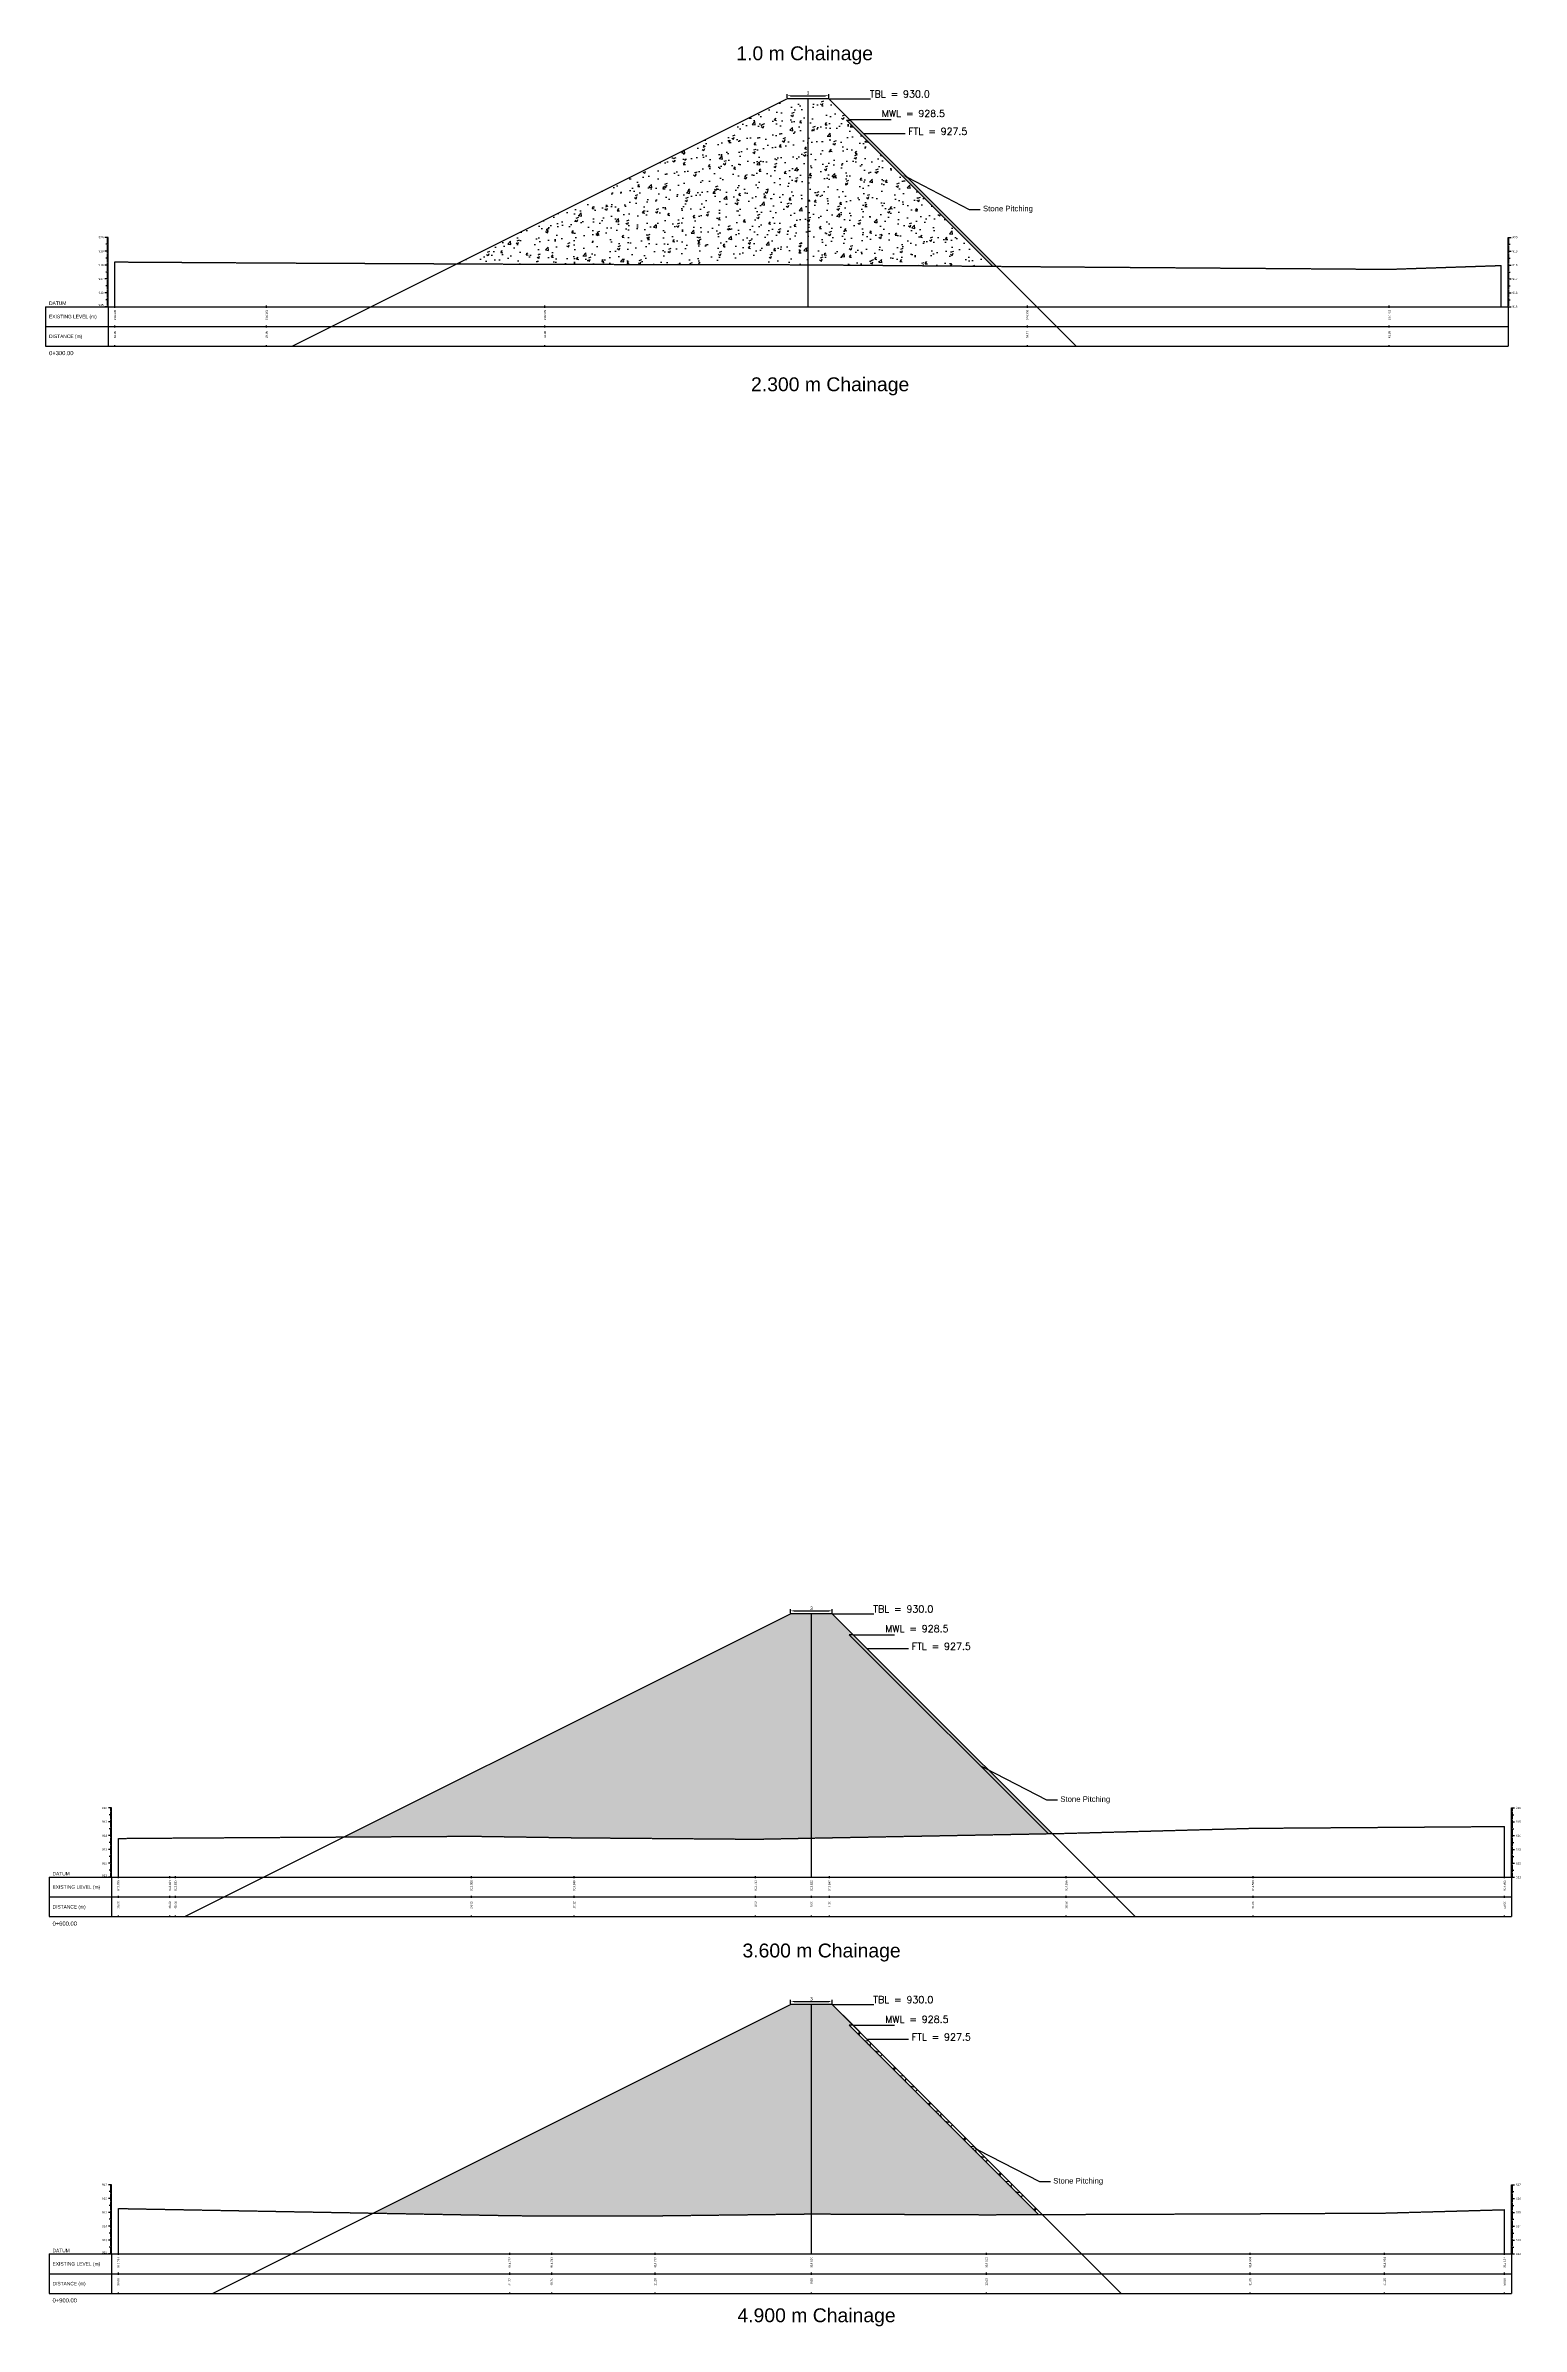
# Model space of a CAD drawing. Header units: millimetres. Extents: x 824502 to 1498685, y 1474633 to 1481826.
# Drawn here: x 1494718 to 1495783, y 1474633 to 1476279 of the extents above; entities that cross this region are included whole.
import ezdxf
from ezdxf import colors
from ezdxf.entities.mleader import LeaderData, LeaderLine
from ezdxf.enums import TextEntityAlignment as Align
from ezdxf.math import Vec2, Vec3

# ---------------------------------------------------------------- set-up
doc = ezdxf.new("R2010")
doc.units = ezdxf.units.MM
doc.linetypes.add('HIDDEN', pattern=[0.375, 0.25, -0.125])
doc.layers.add('CS_Drawing', color=7, linetype='Continuous')
doc.layers.add('GL', color=3, linetype='HIDDEN')
doc.styles.add('ROMANS', font='romans.shx')
doc.styles.get("Standard").update_dxf_attribs({"font": 'arial.ttf'})
doc.dimstyles.new('ISO-25', dxfattribs={"dimtxt": 2.5, "dimasz": 2.5, "dimexe": 1.25, "dimexo": 0.625, "dimtad": 1, "dimtxsty": 'Standard', "dimcen": 2.5, "dimadec": 0, "dimazin": 0, "dimtfac": 1, "dimtmove": 0, "dimatfit": 3, "dimfxl": 1, "dimarcsym": 0})

# ---------------------------------------------------------------- blocks, each defined once
blk = doc.blocks.new('*D5')
at = {"color": 0, "lineweight": -2, "transparency": 16777216}
for p, q in [((1495253, 1476241), (1495253, 1476243.8)), ((1495255.5, 1476242.6), (1495280.5, 1476242.6)), ((1495283, 1476241), (1495283, 1476243.8))]:
    blk.add_line(p, q, dxfattribs=at)
at = {"color": 0, "transparency": 16777216}
for points in [[(1495255.5, 1476243), (1495255.5, 1476242.2), (1495253, 1476242.6)], [(1495280.5, 1476243), (1495280.5, 1476242.2), (1495283, 1476242.6)]]:
    blk.add_solid(points, dxfattribs=at)
at = {"layer": 'Defpoints', "color": 0, "transparency": 16777216}
for p in [(1495253, 1476240.3), (1495283, 1476242.6), (1495283, 1476240.3)]:
    blk.add_point(p, dxfattribs=at)
at = {"color": 0, "transparency": 16777216, "insert": (1495268, 1476244.5), "char_height": 2.5, "attachment_point": 5}
blk.add_mtext('3', dxfattribs=at)
blk = doc.blocks.new('*D6')
at = {"color": 0, "lineweight": -2, "transparency": 16777216}
for p, q in [((1495255.5, 1475147.5), (1495255.5, 1475150.4)), ((1495258, 1475149.1), (1495283, 1475149.1)), ((1495285.5, 1475147.5), (1495285.5, 1475150.4))]:
    blk.add_line(p, q, dxfattribs=at)
at = {"color": 0, "transparency": 16777216}
for points in [[(1495258, 1475149.6), (1495258, 1475148.7), (1495255.5, 1475149.1)], [(1495283, 1475149.6), (1495283, 1475148.7), (1495285.5, 1475149.1)]]:
    blk.add_solid(points, dxfattribs=at)
at = {"layer": 'Defpoints', "color": 0, "transparency": 16777216}
for p in [(1495285.5, 1475149.1), (1495255.5, 1475146.9), (1495285.5, 1475146.9)]:
    blk.add_point(p, dxfattribs=at)
at = {"color": 0, "transparency": 16777216, "insert": (1495270.5, 1475151), "char_height": 2.5, "attachment_point": 5}
blk.add_mtext('3', dxfattribs=at)
blk = doc.blocks.new('*D7')
at = {"color": 0, "lineweight": -2, "transparency": 16777216}
for p, q in [((1495255.5, 1474865.6), (1495255.5, 1474868.5)), ((1495285.5, 1474865.6), (1495285.5, 1474868.5)), ((1495258, 1474867.2), (1495283, 1474867.2))]:
    blk.add_line(p, q, dxfattribs=at)
at = {"color": 0, "transparency": 16777216}
for points in [[(1495258, 1474867.6), (1495258, 1474866.8), (1495255.5, 1474867.2)], [(1495283, 1474867.6), (1495283, 1474866.8), (1495285.5, 1474867.2)]]:
    blk.add_solid(points, dxfattribs=at)
at = {"layer": 'Defpoints', "color": 0, "transparency": 16777216}
for p in [(1495255.5, 1474865), (1495285.5, 1474867.2), (1495285.5, 1474865)]:
    blk.add_point(p, dxfattribs=at)
at = {"color": 0, "transparency": 16777216, "insert": (1495270.5, 1474869.1), "char_height": 2.5, "attachment_point": 5}
blk.add_mtext('3', dxfattribs=at)

msp = doc.modelspace()

# ---------------------------------------------------------------- hatches: boundary and pattern name
at = {"transparency": 33554687}
h = msp.add_hatch(dxfattribs=at)
h.set_pattern_fill('AR-CONC', color=0, scale=0.1)
h.set_pattern_definition([(50, (-14.843, 227.217), (18.2184669, -1.59390855), [1.905, -20.955]), (355, (-14.843, 227.217), (-3.52434214, 19.10568452), [1.524, -16.76405842]), (100.4514447, (-13.325, 227.084), (14.69412471, 17.51177519), [1.61900088, -17.80902446]), (46.1842, (-14.843, 232.297), (27.1079041, -4.2042328), [2.8575, -31.4325]), (96.6355576, (-12.584, 231.946), (23.7404134, 24.74261246), [2.4285023, -26.7135608]), (351.1841512, (-14.843, 232.297), (23.7404134, 24.74261246), [2.2859967, -25.1459732]), (21, (-12.303, 231.027), (15.16143913, -10.22651982), [1.905, -20.955]), (326, (-12.303, 231.027), (6.18020283, 18.41879661), [1.524, -16.764]), (71.451445, (-11.04, 230.174), (21.34164193, 8.19227689), [1.61900088, -17.80899376]), (37.5, (-14.843, 227.217), (0.308860325, 8.455503887), [0, -16.5608, 0, -17.018, 0, -16.8275]), (7.5, (-14.843, 227.217), (6.68196625, 10.01805748), [0, -9.7028, 0, -16.1798, 0, -6.4135]), (327.5, (-20.507, 227.217), (13.559059517, -0.5728744), [0, -6.35, 0, -19.812, 0, -26.289]), (317.5, (-23.047, 227.217), (14.81291814, 2.5426491), [0, -8.255, 0, -13.1572, 0, -18.669])])
h.paths.add_polyline_path([(1495268.03, 1476120.637), (1495268.03, 1476240.347), (1495253.03, 1476240.347), (1495014.992, 1476121.302), (1495078.228, 1476120.997)])
h.paths.add_polyline_path([(1495295.684, 1476224.865), (1495298.512, 1476224.865), (1495283.03, 1476240.347), (1495268.03, 1476240.347), (1495268.03, 1476120.637), (1495401.036, 1476119.513)])
h = msp.add_hatch(dxfattribs=at)
h.set_pattern_fill('GRAVEL', color=0)
h.paths.add_polyline_path([(1495401.036, 1476119.513), (1495403.888, 1476119.489), (1495298.512, 1476224.865), (1495295.684, 1476224.865)])
h.paths.add_polyline_path([(1495441.285, 1474988.34), (1495444.062, 1474988.392), (1495300.602, 1475131.852), (1495297.774, 1475131.851)])
h.paths.add_polyline_path([(1494722.264, 1474649.183), (1494741.393, 1474649.183), (1494741.393, 1474653.778), (1494722.264, 1474653.778)], flags=9)
h.paths.add_polyline_path([(1494722.394, 1474685.572), (1494736.082, 1474685.572), (1494736.082, 1474689.386), (1494722.394, 1474689.386)], flags=9)
h.paths.add_polyline_path([(1494722.211, 1474660.821), (1494747.714, 1474660.821), (1494747.714, 1474665.737), (1494722.211, 1474665.737)], flags=9)
h.paths.add_polyline_path([(1494722.211, 1474675.071), (1494758.2, 1474675.071), (1494758.2, 1474679.987), (1494722.211, 1474679.987)], flags=9)
h.paths.add_polyline_path([(1495778.397, 1474683.842), (1495782.659, 1474683.842), (1495782.659, 1474686.139), (1495778.397, 1474686.139)], flags=9)
h.paths.add_polyline_path([(1495778.397, 1474733.842), (1495782.659, 1474733.842), (1495782.659, 1474736.139), (1495778.397, 1474736.139)], flags=9)
h.paths.add_polyline_path([(1495778.397, 1474723.842), (1495782.659, 1474723.842), (1495782.659, 1474726.139), (1495778.397, 1474726.139)], flags=9)
h.paths.add_polyline_path([(1495778.397, 1474713.842), (1495782.659, 1474713.842), (1495782.659, 1474716.139), (1495778.397, 1474716.139)], flags=9)
h.paths.add_polyline_path([(1495778.397, 1474703.842), (1495782.659, 1474703.842), (1495782.659, 1474706.139), (1495778.397, 1474706.139)], flags=9)
h.paths.add_polyline_path([(1495778.397, 1474693.84), (1495782.659, 1474693.84), (1495782.659, 1474696.139), (1495778.397, 1474696.139)], flags=9)
h.paths.add_polyline_path([(1494758.401, 1474685.042), (1494762.663, 1474685.042), (1494762.663, 1474687.339), (1494758.401, 1474687.339)], flags=9)
h.paths.add_polyline_path([(1494758.401, 1474733.842), (1494762.663, 1474733.842), (1494762.663, 1474736.139), (1494758.401, 1474736.139)], flags=9)
h.paths.add_polyline_path([(1494758.401, 1474723.842), (1494762.663, 1474723.842), (1494762.663, 1474726.139), (1494758.401, 1474726.139)], flags=9)
h.paths.add_polyline_path([(1494758.401, 1474713.842), (1494762.663, 1474713.842), (1494762.663, 1474716.139), (1494758.401, 1474716.139)], flags=9)
h.paths.add_polyline_path([(1494758.401, 1474703.842), (1494762.663, 1474703.842), (1494762.663, 1474706.139), (1494758.401, 1474706.139)], flags=9)
h.paths.add_polyline_path([(1494758.401, 1474693.84), (1494762.663, 1474693.84), (1494762.663, 1474696.139), (1494758.401, 1474696.139)], flags=9)
h.paths.add_polyline_path([(1495771.689, 1474661.873), (1495771.689, 1474667.883), (1495769.391, 1474667.883), (1495769.391, 1474661.873)], flags=9)
h.paths.add_polyline_path([(1495685.188, 1474661.873), (1495685.188, 1474667.883), (1495682.889, 1474667.883), (1495682.889, 1474661.873)], flags=9)
h.paths.add_polyline_path([(1495588.147, 1474661.873), (1495588.147, 1474667.883), (1495585.848, 1474667.883), (1495585.848, 1474661.873)], flags=9)
h.paths.add_polyline_path([(1495397.962, 1474661.873), (1495397.962, 1474667.883), (1495395.662, 1474667.883), (1495395.662, 1474661.873)], flags=9)
h.paths.add_polyline_path([(1495271.687, 1474663.039), (1495271.687, 1474667.883), (1495269.389, 1474667.883), (1495269.389, 1474663.039)], flags=9)
h.paths.add_polyline_path([(1495158.912, 1474661.873), (1495158.912, 1474667.883), (1495156.614, 1474667.883), (1495156.614, 1474661.873)], flags=9)
h.paths.add_polyline_path([(1495084.275, 1474661.873), (1495084.275, 1474667.883), (1495081.977, 1474667.883), (1495081.977, 1474661.873)], flags=9)
h.paths.add_polyline_path([(1495053.988, 1474661.88), (1495053.988, 1474667.877), (1495051.729, 1474667.877), (1495051.729, 1474661.88)], flags=9)
h.paths.add_polyline_path([(1494771.689, 1474661.873), (1494771.689, 1474667.883), (1494769.391, 1474667.883), (1494769.391, 1474661.873)], flags=9)
h.paths.add_polyline_path([(1495771.689, 1474674.792), (1495771.689, 1474683.133), (1495769.391, 1474683.133), (1495769.391, 1474674.792)], flags=9)
h.paths.add_polyline_path([(1495685.186, 1474674.792), (1495685.186, 1474683.133), (1495682.889, 1474683.133), (1495682.889, 1474674.792)], flags=9)
h.paths.add_polyline_path([(1495588.145, 1474674.792), (1495588.145, 1474683.133), (1495585.848, 1474683.133), (1495585.848, 1474674.792)], flags=9)
h.paths.add_polyline_path([(1495397.962, 1474674.792), (1495397.962, 1474683.133), (1495395.662, 1474683.133), (1495395.662, 1474674.792)], flags=9)
h.paths.add_polyline_path([(1495271.687, 1474674.792), (1495271.687, 1474683.133), (1495269.389, 1474683.133), (1495269.389, 1474674.792)], flags=9)
h.paths.add_polyline_path([(1495158.912, 1474674.792), (1495158.912, 1474683.133), (1495156.614, 1474683.133), (1495156.614, 1474674.792)], flags=9)
h.paths.add_polyline_path([(1495084.275, 1474674.792), (1495084.275, 1474683.133), (1495081.977, 1474683.133), (1495081.977, 1474674.792)], flags=9)
h.paths.add_polyline_path([(1495054.02, 1474674.792), (1495054.02, 1474683.133), (1495051.723, 1474683.133), (1495051.723, 1474674.792)], flags=9)
h.paths.add_polyline_path([(1494771.689, 1474674.792), (1494771.689, 1474683.133), (1494769.391, 1474683.133), (1494769.391, 1474674.792)], flags=9)
h = msp.add_hatch(dxfattribs=at)
h.set_pattern_fill('AR-CONC', color=0, scale=0.1)
h.paths.add_polyline_path([(1495270.53, 1475146.924), (1495255.53, 1475146.924), (1494933.661, 1474985.955), (1495025.241, 1474986.504), (1495099.3, 1474985.404), (1495230.246, 1474984.354), (1495270.53, 1474985.144)])
h.paths.add_polyline_path([(1495297.774, 1475131.851), (1495300.602, 1475131.852), (1495285.53, 1475146.924), (1495270.53, 1475146.924), (1495270.53, 1474985.144), (1495283.501, 1474985.394), (1495441.285, 1474988.34)])
h = msp.add_hatch(dxfattribs=at)
h.set_pattern_fill('AR-CONC', color=0, scale=0.1)
h.set_pattern_definition([(50, (-30.471, 162.445), (18.2184669, -1.59390855), [1.905, -20.955]), (355, (-30.471, 162.445), (-3.52434214, 19.10568452), [1.524, -16.76405842]), (100.4514447, (-28.953, 162.312), (14.69412471, 17.51177519), [1.61900088, -17.80902446]), (46.1842, (-30.471, 167.525), (27.1079041, -4.2042328), [2.8575, -31.4325]), (96.6355576, (-28.212, 167.175), (23.7404134, 24.74261246), [2.4285023, -26.7135608]), (351.1841512, (-30.47, 167.525), (23.7404134, 24.74261246), [2.2859967, -25.1459732]), (21, (-27.931, 166.255), (15.16143913, -10.22651982), [1.905, -20.955]), (326, (-27.931, 166.255), (6.18020283, 18.41879661), [1.524, -16.764]), (71.451445, (-26.668, 165.403), (21.34164193, 8.19227689), [1.61900088, -17.80899376]), (37.5, (-30.471, 162.445), (0.308860325, 8.455503887), [0, -16.5608, 0, -17.018, 0, -16.8275]), (7.5, (-30.471, 162.445), (6.68196625, 10.01805748), [0, -9.7028, 0, -16.1798, 0, -6.4135]), (327.5, (-36.1355, 162.445), (13.559059517, -0.5728744), [0, -6.35, 0, -19.812, 0, -26.289]), (317.5, (-38.675, 162.445), (14.81291814, 2.5426491), [0, -8.255, 0, -13.1572, 0, -18.669])])
h.paths.add_polyline_path([(1495270.53, 1474713.9), (1495270.53, 1474865), (1495255.53, 1474865), (1494954.579, 1474714.492), (1495052.862, 1474712.72), (1495083.116, 1474712.41), (1495157.753, 1474712.57)])
h.paths.add_polyline_path([(1495297.692, 1474850.009), (1495300.521, 1474850.009), (1495285.53, 1474865), (1495270.53, 1474865), (1495270.53, 1474713.9), (1495396.802, 1474713.33), (1495434.232, 1474713.47)])
h = msp.add_hatch(dxfattribs=at)
h.set_pattern_fill('GRAVEL', color=0)
h.set_pattern_definition([(228.0127875, (-12.1833, 187.8452), (-203.200000016, -228.5999999858), [3.4172144, -338.3048364]), (184.969741, (-14.4693, 185.3052), (304.7999998794, 25.400001447), [5.8640472, -580.54048894]), (132.5104471, (-20.3113, 184.7972), (254.0000001073, -279.3999999025), [4.1348152, -409.34722794]), (267.273689, (-30.2173, 178.4472), (25.4000000532, 507.9999999973), [5.3400452, -528.66437426]), (292.83365418, (-30.4713, 173.1132), (-127.0000000106, 304.79999999555), [5.236337, -518.39807745]), (357.273689, (-28.4393, 168.2872), (-507.9999999973, 25.4000000532), [5.3400452, -528.66437426]), (37.69424047, (-23.1053, 168.0332), (-330.19999998536, -254.000000019), [7.0619366, -699.13115314]), (72.25532837, (-17.5173, 172.3512), (177.8000000478, 558.7999999848), [6.6671952, -660.05256602]), (121.42956562, (-15.4853, 178.7012), (-203.2000000288, 330.19999998226), [5.35813, -530.455457]), (175.2363583, (-18.2793, 183.2732), (279.399999996, -25.4000000439), [6.1171328, -299.7393695]), (222.3974378, (-24.37526, 183.7812), (-304.79999999025, -279.40000001064), [7.9107792, -783.16772512]), (138.81407483, (-5.0713, 178.1932), (-177.7999999893, 152.4000000124), [2.7000454, -267.30565824]), (171.4692344, (-7.1033, 179.9712), (330.2000000089, -50.7999999424), [5.1368198, -508.54638997]), (225, (-12.183, 180.733), (-4e-15, -25.4), [3.5920934, -32.32893108]), (203.19859051, (-13.9613, 183.7812), (127.0000000035, 50.799999991), [1.9344132, -191.5062237]), (291.8014095, (-15.7393, 183.019), (-25.400000005, 76.199999998), [2.7356562, -134.0475299]), (30.96375653, (-14.7233, 180.479), (76.200000002, 50.799999997), [4.4431966, -143.66298153]), (161.5650512, (-10.913, 182.765), (50.8, -25.399999997), [3.2128714, -77.10898117]), (16.389540334, (-30.4713, 183.0192), (254, 76.2), [4.50088, -445.58826673]), (70.34617594, (-26.1533, 184.2892), (-101.6000000093, -279.3999999967), [3.7759894, -373.82215678]), (293.19859051, (-10.9133, 187.8452), (-50.799999991, 127.0000000036), [3.868801, -189.5718359]), (343.61045967, (-9.3893, 184.2892), (-254.0000000053, 76.1999999822), [4.50088, -445.58826673]), (339.44395478, (-30.4713, 167.2712), (-127, 50.8), [4.340352, -212.67734313]), (294.7751406, (-26.4073, 165.7472), (-127.0000001512, 279.3999999313), [3.6367212, -360.0359338]), (66.80140949, (-10.6593, 162.4452), (50.799999992, 127.000000003), [3.868801, -189.5718359]), (17.35402464, (-9.1353, 166.0012), (-330.1999999934, -101.6000000213), [4.2578274, -421.5237598]), (69.44395478, (-23.1053, 162.4452), (-50.800000001, -126.9999999996), [2.170176, -214.84751913]), (101.30993247, (-12.1833, 162.445), (-25.4, 101.6), [1.295146, -128.21994965]), (165.96375653, (-12.437, 163.715), (76.2, -25.4), [5.236337, -99.4905459]), (186.00900596, (-17.5173, 164.9852), (253.99999999865, 25.4000000133), [4.85267, -480.41364863]), (303.69006753, (-14.723, 178.193), (-25.400000004, 50.799999998), [3.6632388, -87.9177636]), (353.15722659, (-12.6913, 175.1452), (431.80000000266, -50.7999999774), [6.3955676, -633.16009065]), (60.9453959, (-6.3413, 174.3832), (-101.6000000028, -177.7999999984), [2.6150824, -258.89392318]), (90, (-5.07, 176.67), (-25.4, 25.4), [1.524, -23.876]), (120.25643716, (-18.0253, 165.7472), (101.5999999876, -177.8000000071), [3.5286696, -349.33940773]), (48.0127875, (-19.8033, 168.7952), (203.2000000168, 228.5999999851), [6.8344288, -334.887622]), (0, (-15.23, 173.875), (25.4, 25.4), [6.604, -18.796]), (325.3048465, (-8.6273, 173.8752), (254.0000000962, -177.7999998625), [4.0160956, -397.59316724]), (254.0546041, (-5.3253, 171.5892), (-25.399999998, -101.6000000004), [3.6982908, -181.2165004]), (207.64597536, (-6.3413, 168.0332), (-482.60000001773, -253.9999999663), [6.021451, -596.12464423]), (175.42607874, (-11.6753, 165.2392), (-330.2, 25.4), [6.3702946, -630.65846456])])
h.paths.add_polyline_path([(1495434.232, 1474713.47), (1495437.05, 1474713.48), (1495300.521, 1474850.009), (1495297.692, 1474850.009)])

# ---------------------------------------------------------------- linework, layer by layer
at = {"color": 0}
for p, q in [((1495253.03, 1476240.347), (1494896.107, 1476061.847)), ((1495283.03, 1476240.347), (1495253.03, 1476240.347)), ((1495268.03, 1476090.347), (1495268.03, 1476240.347)), ((1495268.03, 1476120.637), (1495268.03, 1476240.347)), ((1495283.03, 1476240.347), (1495461.53, 1476061.847)), ((1495283.042, 1476240.347), (1495313.042, 1476240.347)), ((1495283.042, 1476240.347), (1495298.033, 1476225.356)), ((1495295.684, 1476224.865), (1495401.036, 1476119.513)), ((1495295.684, 1476224.865), (1495298.512, 1476224.865)), ((1495298.033, 1476225.356), (1495328.033, 1476225.356)), ((1495298.033, 1476225.356), (1495308.042, 1476215.347)), ((1495308.042, 1476215.347), (1495338.042, 1476215.347)), ((1495255.53, 1475146.924), (1494818.624, 1474928.424)), ((1495285.53, 1475146.924), (1495255.53, 1475146.924)), ((1495270.53, 1474956.924), (1495270.53, 1475146.924)), ((1495285.53, 1475146.924), (1495504.03, 1474928.424)), ((1495285.53, 1475146.924), (1495315.53, 1475146.924)), ((1495285.53, 1475146.924), (1495300.521, 1475131.933)), ((1495300.602, 1475131.852), (1495297.774, 1475131.851)), ((1495297.774, 1475131.851), (1495441.285, 1474988.34)), ((1495300.521, 1475131.933), (1495330.521, 1475131.933)), ((1495300.521, 1475131.933), (1495310.53, 1475121.924)), ((1495310.53, 1475121.924), (1495340.53, 1475121.924)), ((1495255.53, 1474865), (1494838.62, 1474656.5)), ((1495285.53, 1474865), (1495255.53, 1474865)), ((1495270.53, 1474685), (1495270.53, 1474865)), ((1495285.53, 1474865), (1495494.03, 1474656.5)), ((1495285.542, 1474865), (1495315.542, 1474865)), ((1495285.542, 1474865), (1495300.533, 1474850.009)), ((1495297.692, 1474850.009), (1495434.232, 1474713.47)), ((1495300.521, 1474850.009), (1495297.692, 1474850.009)), ((1495300.521, 1474850.009), (1495330.521, 1474850.009)), ((1495300.533, 1474850.009), (1495310.542, 1474840)), ((1495310.542, 1474840), (1495340.542, 1474840))]:
    msp.add_line(p, q, dxfattribs=at)
at = {"layer": 'CS_Drawing'}
for p, q in [((1494763.03, 1476140.347), (1494760.78, 1476140.347)), ((1494763.03, 1476140.347), (1494761.455, 1476140.347)), ((1494763.03, 1476135.347), (1494761.455, 1476135.347)), ((1494763.03, 1476140.347), (1494762.13, 1476140.347)), ((1494763.03, 1476139.347), (1494762.13, 1476139.347)), ((1494763.03, 1476138.347), (1494762.13, 1476138.347)), ((1494763.03, 1476137.347), (1494762.13, 1476137.347)), ((1494763.03, 1476136.347), (1494762.13, 1476136.347)), ((1494763.03, 1476135.347), (1494762.13, 1476135.347)), ((1494763.03, 1476090.347), (1494763.03, 1476140.347)), ((1495773.03, 1476140.347), (1495775.28, 1476140.347)), ((1495773.03, 1476140.347), (1495774.605, 1476140.347)), ((1495773.03, 1476140.347), (1495773.93, 1476140.347)), ((1495773.03, 1476090.347), (1495773.03, 1476140.347)), ((1495773.03, 1476140.347), (1495774.605, 1476140.347)), ((1495773.03, 1476139.347), (1495773.93, 1476139.347)), ((1495773.03, 1476138.347), (1495773.93, 1476138.347)), ((1495773.03, 1476137.347), (1495773.93, 1476137.347)), ((1495773.03, 1476136.347), (1495773.93, 1476136.347)), ((1495773.03, 1476135.347), (1495774.605, 1476135.347)), ((1495773.03, 1476135.347), (1495773.93, 1476135.347)), ((1494763.03, 1476130.347), (1494760.78, 1476130.347)), ((1494763.03, 1476120.347), (1494760.78, 1476120.347)), ((1494763.03, 1476130.347), (1494761.455, 1476130.347)), ((1494763.03, 1476125.347), (1494761.455, 1476125.347)), ((1494763.03, 1476120.347), (1494761.455, 1476120.347)), ((1494763.03, 1476134.347), (1494762.13, 1476134.347)), ((1494763.03, 1476133.347), (1494762.13, 1476133.347)), ((1494763.03, 1476132.347), (1494762.13, 1476132.347)), ((1494763.03, 1476131.347), (1494762.13, 1476131.347)), ((1494763.03, 1476130.347), (1494762.13, 1476130.347)), ((1494763.03, 1476129.347), (1494762.13, 1476129.347)), ((1494763.03, 1476128.347), (1494762.13, 1476128.347)), ((1494763.03, 1476127.347), (1494762.13, 1476127.347)), ((1494763.03, 1476126.347), (1494762.13, 1476126.347)), ((1494763.03, 1476125.347), (1494762.13, 1476125.347)), ((1494763.03, 1476124.347), (1494762.13, 1476124.347)), ((1494763.03, 1476123.347), (1494762.13, 1476123.347)), ((1494763.03, 1476122.347), (1494762.13, 1476122.347)), ((1494763.03, 1476121.347), (1494762.13, 1476121.347)), ((1494763.03, 1476120.347), (1494762.13, 1476120.347)), ((1494763.03, 1476119.347), (1494762.13, 1476119.347)), ((1494763.03, 1476118.347), (1494762.13, 1476118.347)), ((1494768.03, 1476090.347), (1494768.03, 1476122.647)), ((1495768.03, 1476090.347), (1495768.03, 1476120.087)), ((1495773.03, 1476134.347), (1495773.93, 1476134.347)), ((1495773.03, 1476133.347), (1495773.93, 1476133.347)), ((1495773.03, 1476132.347), (1495773.93, 1476132.347)), ((1495773.03, 1476131.347), (1495773.93, 1476131.347)), ((1495773.03, 1476130.347), (1495775.28, 1476130.347)), ((1495773.03, 1476130.347), (1495774.605, 1476130.347)), ((1495773.03, 1476130.347), (1495773.93, 1476130.347)), ((1495773.03, 1476129.347), (1495773.93, 1476129.347)), ((1495773.03, 1476128.347), (1495773.93, 1476128.347)), ((1495773.03, 1476127.347), (1495773.93, 1476127.347)), ((1495773.03, 1476126.347), (1495773.93, 1476126.347)), ((1495773.03, 1476125.347), (1495774.605, 1476125.347)), ((1495773.03, 1476125.347), (1495773.93, 1476125.347)), ((1495773.03, 1476124.347), (1495773.93, 1476124.347)), ((1495773.03, 1476123.347), (1495773.93, 1476123.347)), ((1495773.03, 1476122.347), (1495773.93, 1476122.347)), ((1495773.03, 1476121.347), (1495773.93, 1476121.347)), ((1495773.03, 1476120.347), (1495775.28, 1476120.347)), ((1495773.03, 1476120.347), (1495774.605, 1476120.347)), ((1495773.03, 1476120.347), (1495773.93, 1476120.347)), ((1495773.03, 1476119.347), (1495773.93, 1476119.347)), ((1495773.03, 1476118.347), (1495773.93, 1476118.347)), ((1494763.03, 1476110.347), (1494760.78, 1476110.347)), ((1494763.03, 1476115.347), (1494761.455, 1476115.347)), ((1494763.03, 1476110.347), (1494761.455, 1476110.347)), ((1494763.03, 1476105.347), (1494761.455, 1476105.347)), ((1494763.03, 1476117.347), (1494762.13, 1476117.347)), ((1494763.03, 1476116.347), (1494762.13, 1476116.347)), ((1494763.03, 1476115.347), (1494762.13, 1476115.347)), ((1494763.03, 1476114.347), (1494762.13, 1476114.347)), ((1494763.03, 1476113.347), (1494762.13, 1476113.347)), ((1494763.03, 1476112.347), (1494762.13, 1476112.347)), ((1494763.03, 1476111.347), (1494762.13, 1476111.347)), ((1494763.03, 1476110.347), (1494762.13, 1476110.347)), ((1494763.03, 1476109.347), (1494762.13, 1476109.347)), ((1494763.03, 1476108.347), (1494762.13, 1476108.347)), ((1494763.03, 1476107.347), (1494762.13, 1476107.347)), ((1494763.03, 1476106.347), (1494762.13, 1476106.347)), ((1494763.03, 1476105.347), (1494762.13, 1476105.347)), ((1494763.03, 1476104.347), (1494762.13, 1476104.347)), ((1494763.03, 1476103.347), (1494762.13, 1476103.347)), ((1494763.03, 1476102.347), (1494762.13, 1476102.347)), ((1495773.03, 1476117.347), (1495773.93, 1476117.347)), ((1495773.03, 1476116.347), (1495773.93, 1476116.347)), ((1495773.03, 1476115.347), (1495774.605, 1476115.347)), ((1495773.03, 1476115.347), (1495773.93, 1476115.347)), ((1495773.03, 1476114.347), (1495773.93, 1476114.347)), ((1495773.03, 1476113.347), (1495773.93, 1476113.347)), ((1495773.03, 1476112.347), (1495773.93, 1476112.347)), ((1495773.03, 1476111.347), (1495773.93, 1476111.347)), ((1495773.03, 1476110.347), (1495775.28, 1476110.347)), ((1495773.03, 1476110.347), (1495774.605, 1476110.347)), ((1495773.03, 1476110.347), (1495773.93, 1476110.347)), ((1495773.03, 1476109.347), (1495773.93, 1476109.347)), ((1495773.03, 1476108.347), (1495773.93, 1476108.347)), ((1495773.03, 1476107.347), (1495773.93, 1476107.347)), ((1495773.03, 1476106.347), (1495773.93, 1476106.347)), ((1495773.03, 1476105.347), (1495774.605, 1476105.347)), ((1495773.03, 1476105.347), (1495773.93, 1476105.347)), ((1495773.03, 1476104.347), (1495773.93, 1476104.347)), ((1495773.03, 1476103.347), (1495773.93, 1476103.347)), ((1495773.03, 1476102.347), (1495773.93, 1476102.347)), ((1494718.03, 1476090.347), (1494763.03, 1476090.347)), ((1494718.03, 1476090.347), (1494718.03, 1476061.847)), ((1494763.03, 1476100.347), (1494760.78, 1476100.347)), ((1494763.03, 1476090.347), (1494760.78, 1476090.347)), ((1494763.03, 1476100.347), (1494761.455, 1476100.347)), ((1494763.03, 1476095.347), (1494761.455, 1476095.347)), ((1494763.03, 1476090.347), (1494761.455, 1476090.347)), ((1494763.03, 1476101.347), (1494762.13, 1476101.347)), ((1494763.03, 1476100.347), (1494762.13, 1476100.347)), ((1494763.03, 1476099.347), (1494762.13, 1476099.347)), ((1494763.03, 1476098.347), (1494762.13, 1476098.347)), ((1494763.03, 1476097.347), (1494762.13, 1476097.347)), ((1494763.03, 1476096.347), (1494762.13, 1476096.347)), ((1494763.03, 1476095.347), (1494762.13, 1476095.347)), ((1494763.03, 1476094.347), (1494762.13, 1476094.347)), ((1494763.03, 1476093.347), (1494762.13, 1476093.347)), ((1494763.03, 1476092.347), (1494762.13, 1476092.347)), ((1494763.03, 1476091.347), (1494762.13, 1476091.347)), ((1494763.03, 1476090.347), (1494762.13, 1476090.347)), ((1494763.03, 1476090.347), (1495773.03, 1476090.347)), ((1494763.03, 1476090.347), (1494763.03, 1476061.847)), ((1494768.03, 1476089.597), (1494768.03, 1476091.097)), ((1494877.442, 1476089.597), (1494877.442, 1476091.097)), ((1495078.228, 1476089.597), (1495078.228, 1476091.097)), ((1495426.309, 1476089.597), (1495426.309, 1476091.097)), ((1495687.361, 1476089.597), (1495687.361, 1476091.097)), ((1495773.03, 1476101.347), (1495773.93, 1476101.347)), ((1495773.03, 1476100.347), (1495775.28, 1476100.347)), ((1495773.03, 1476100.347), (1495774.605, 1476100.347)), ((1495773.03, 1476100.347), (1495773.93, 1476100.347)), ((1495773.03, 1476099.347), (1495773.93, 1476099.347)), ((1495773.03, 1476098.347), (1495773.93, 1476098.347)), ((1495773.03, 1476097.347), (1495773.93, 1476097.347)), ((1495773.03, 1476096.347), (1495773.93, 1476096.347)), ((1495773.03, 1476095.347), (1495774.605, 1476095.347)), ((1495773.03, 1476095.347), (1495773.93, 1476095.347)), ((1495773.03, 1476094.347), (1495773.93, 1476094.347)), ((1495773.03, 1476093.347), (1495773.93, 1476093.347)), ((1495773.03, 1476092.347), (1495773.93, 1476092.347)), ((1495773.03, 1476091.347), (1495773.93, 1476091.347)), ((1495773.03, 1476090.347), (1495775.28, 1476090.347)), ((1495773.03, 1476090.347), (1495774.605, 1476090.347)), ((1495773.03, 1476090.347), (1495773.93, 1476090.347)), ((1495773.03, 1476090.347), (1495773.03, 1476061.847)), ((1494718.03, 1476076.097), (1494763.03, 1476076.097)), ((1494763.03, 1476076.097), (1495773.03, 1476076.097)), ((1494763.03, 1476076.097), (1495773.03, 1476076.097)), ((1494768.03, 1476075.347), (1494768.03, 1476076.847)), ((1494877.442, 1476075.347), (1494877.442, 1476076.847)), ((1495078.228, 1476075.347), (1495078.228, 1476076.847)), ((1495426.309, 1476075.347), (1495426.309, 1476076.847)), ((1495687.361, 1476075.347), (1495687.361, 1476076.847)), ((1494718.03, 1476061.847), (1494763.03, 1476061.847)), ((1494763.03, 1476061.847), (1495773.03, 1476061.847)), ((1494768.03, 1476061.847), (1494768.03, 1476062.597)), ((1494877.442, 1476061.847), (1494877.442, 1476062.597)), ((1495078.228, 1476061.847), (1495078.228, 1476062.597)), ((1495426.309, 1476061.847), (1495426.309, 1476062.597)), ((1495687.361, 1476061.847), (1495687.361, 1476062.597)), ((1494765.53, 1475006.924), (1494763.28, 1475006.924)), ((1494765.53, 1475006.924), (1494763.955, 1475006.924)), ((1494765.53, 1475001.924), (1494763.955, 1475001.924)), ((1494765.53, 1475006.924), (1494764.63, 1475006.924)), ((1494765.53, 1475005.924), (1494764.63, 1475005.924)), ((1494765.53, 1475004.924), (1494764.63, 1475004.924)), ((1494765.53, 1475003.924), (1494764.63, 1475003.924)), ((1494765.53, 1475002.924), (1494764.63, 1475002.924)), ((1494765.53, 1475001.924), (1494764.63, 1475001.924)), ((1494765.53, 1475000.924), (1494764.63, 1475000.924)), ((1494765.53, 1474999.924), (1494764.63, 1474999.924)), ((1494765.53, 1474956.924), (1494765.53, 1475006.924)), ((1495775.53, 1475006.924), (1495777.78, 1475006.924)), ((1495775.53, 1475006.924), (1495777.105, 1475006.924)), ((1495775.53, 1475006.924), (1495776.43, 1475006.924)), ((1495775.53, 1474956.924), (1495775.53, 1475006.924)), ((1495775.53, 1475005.924), (1495776.43, 1475005.924)), ((1495775.53, 1475004.924), (1495776.43, 1475004.924)), ((1495775.53, 1475003.924), (1495776.43, 1475003.924)), ((1495775.53, 1475002.924), (1495776.43, 1475002.924)), ((1495775.53, 1475001.924), (1495777.105, 1475001.924)), ((1495775.53, 1475001.924), (1495776.43, 1475001.924)), ((1495775.53, 1475000.924), (1495776.43, 1475000.924)), ((1495775.53, 1474999.924), (1495776.43, 1474999.924)), ((1494765.53, 1474996.924), (1494763.28, 1474996.924)), ((1494765.53, 1474986.924), (1494763.28, 1474986.924)), ((1494765.53, 1474996.924), (1494763.955, 1474996.924)), ((1494765.53, 1474991.924), (1494763.955, 1474991.924)), ((1494765.53, 1474986.924), (1494763.955, 1474986.924)), ((1494765.53, 1474998.924), (1494764.63, 1474998.924)), ((1494765.53, 1474997.924), (1494764.63, 1474997.924)), ((1494765.53, 1474996.924), (1494764.63, 1474996.924)), ((1494765.53, 1474995.924), (1494764.63, 1474995.924)), ((1494765.53, 1474994.924), (1494764.63, 1474994.924)), ((1494765.53, 1474993.924), (1494764.63, 1474993.924)), ((1494765.53, 1474992.924), (1494764.63, 1474992.924)), ((1494765.53, 1474991.924), (1494764.63, 1474991.924)), ((1494765.53, 1474990.924), (1494764.63, 1474990.924)), ((1494765.53, 1474989.924), (1494764.63, 1474989.924)), ((1494765.53, 1474988.924), (1494764.63, 1474988.924)), ((1494765.53, 1474987.924), (1494764.63, 1474987.924)), ((1494765.53, 1474986.924), (1494764.63, 1474986.924)), ((1494765.53, 1474985.924), (1494764.63, 1474985.924)), ((1494765.53, 1474984.924), (1494764.63, 1474984.924)), ((1494765.53, 1474983.924), (1494764.63, 1474983.924)), ((1494765.53, 1474982.924), (1494764.63, 1474982.924)), ((1494770.53, 1474956.924), (1494770.53, 1474984.914)), ((1495770.53, 1474956.924), (1495770.53, 1474993.544)), ((1495775.53, 1474998.924), (1495776.43, 1474998.924)), ((1495775.53, 1474997.924), (1495776.43, 1474997.924)), ((1495775.53, 1474996.924), (1495777.78, 1474996.924)), ((1495775.53, 1474996.924), (1495777.105, 1474996.924)), ((1495775.53, 1474996.924), (1495776.43, 1474996.924)), ((1495775.53, 1474996.924), (1495777.78, 1474996.924)), ((1495775.53, 1474996.924), (1495777.105, 1474996.924)), ((1495775.53, 1474956.924), (1495775.53, 1474996.924)), ((1495775.53, 1474995.924), (1495776.43, 1474995.924)), ((1495775.53, 1474995.924), (1495776.43, 1474995.924)), ((1495775.53, 1474994.924), (1495776.43, 1474994.924)), ((1495775.53, 1474994.924), (1495776.43, 1474994.924)), ((1495775.53, 1474993.924), (1495776.43, 1474993.924)), ((1495775.53, 1474993.924), (1495776.43, 1474993.924)), ((1495775.53, 1474992.924), (1495776.43, 1474992.924)), ((1495775.53, 1474992.924), (1495776.43, 1474992.924)), ((1495775.53, 1474991.924), (1495777.105, 1474991.924)), ((1495775.53, 1474991.924), (1495776.43, 1474991.924)), ((1495775.53, 1474991.924), (1495777.105, 1474991.924)), ((1495775.53, 1474991.924), (1495776.43, 1474991.924)), ((1495775.53, 1474990.924), (1495776.43, 1474990.924)), ((1495775.53, 1474990.924), (1495776.43, 1474990.924)), ((1495775.53, 1474989.924), (1495776.43, 1474989.924)), ((1495775.53, 1474989.924), (1495776.43, 1474989.924)), ((1495775.53, 1474988.924), (1495776.43, 1474988.924)), ((1495775.53, 1474988.924), (1495776.43, 1474988.924)), ((1495775.53, 1474987.924), (1495776.43, 1474987.924)), ((1495775.53, 1474987.924), (1495776.43, 1474987.924)), ((1495775.53, 1474986.924), (1495777.78, 1474986.924)), ((1495775.53, 1474986.924), (1495777.105, 1474986.924)), ((1495775.53, 1474986.924), (1495776.43, 1474986.924)), ((1495775.53, 1474986.924), (1495777.78, 1474986.924)), ((1495775.53, 1474986.924), (1495777.105, 1474986.924)), ((1495775.53, 1474986.924), (1495776.43, 1474986.924)), ((1495775.53, 1474985.924), (1495776.43, 1474985.924)), ((1495775.53, 1474985.924), (1495776.43, 1474985.924)), ((1495775.53, 1474984.924), (1495776.43, 1474984.924)), ((1495775.53, 1474984.924), (1495776.43, 1474984.924)), ((1495775.53, 1474983.924), (1495776.43, 1474983.924)), ((1495775.53, 1474983.924), (1495776.43, 1474983.924)), ((1495775.53, 1474982.924), (1495776.43, 1474982.924)), ((1495775.53, 1474982.924), (1495776.43, 1474982.924)), ((1494765.53, 1474976.924), (1494763.28, 1474976.924)), ((1494765.53, 1474966.924), (1494763.28, 1474966.924)), ((1494765.53, 1474981.924), (1494763.955, 1474981.924)), ((1494765.53, 1474976.924), (1494763.955, 1474976.924)), ((1494765.53, 1474971.924), (1494763.955, 1474971.924)), ((1494765.53, 1474966.924), (1494763.955, 1474966.924)), ((1494765.53, 1474981.924), (1494764.63, 1474981.924)), ((1494765.53, 1474980.924), (1494764.63, 1474980.924)), ((1494765.53, 1474979.924), (1494764.63, 1474979.924)), ((1494765.53, 1474978.924), (1494764.63, 1474978.924)), ((1494765.53, 1474977.924), (1494764.63, 1474977.924)), ((1494765.53, 1474976.924), (1494764.63, 1474976.924)), ((1494765.53, 1474975.924), (1494764.63, 1474975.924)), ((1494765.53, 1474974.924), (1494764.63, 1474974.924)), ((1494765.53, 1474973.924), (1494764.63, 1474973.924)), ((1494765.53, 1474972.924), (1494764.63, 1474972.924)), ((1494765.53, 1474971.924), (1494764.63, 1474971.924)), ((1494765.53, 1474970.924), (1494764.63, 1474970.924)), ((1494765.53, 1474969.924), (1494764.63, 1474969.924)), ((1494765.53, 1474968.924), (1494764.63, 1474968.924)), ((1494765.53, 1474967.924), (1494764.63, 1474967.924)), ((1494765.53, 1474966.924), (1494764.63, 1474966.924)), ((1495770.53, 1474956.924), (1495770.53, 1474976.924)), ((1495770.53, 1474956.924), (1495770.53, 1474976.924)), ((1495775.53, 1474981.924), (1495777.105, 1474981.924)), ((1495775.53, 1474981.924), (1495776.43, 1474981.924)), ((1495775.53, 1474981.924), (1495777.105, 1474981.924)), ((1495775.53, 1474981.924), (1495776.43, 1474981.924)), ((1495775.53, 1474980.924), (1495776.43, 1474980.924)), ((1495775.53, 1474980.924), (1495776.43, 1474980.924)), ((1495775.53, 1474979.924), (1495776.43, 1474979.924)), ((1495775.53, 1474979.924), (1495776.43, 1474979.924)), ((1495775.53, 1474978.924), (1495776.43, 1474978.924)), ((1495775.53, 1474978.924), (1495776.43, 1474978.924)), ((1495775.53, 1474977.924), (1495776.43, 1474977.924)), ((1495775.53, 1474977.924), (1495776.43, 1474977.924)), ((1495775.53, 1474976.924), (1495777.78, 1474976.924)), ((1495775.53, 1474976.924), (1495777.105, 1474976.924)), ((1495775.53, 1474976.924), (1495776.43, 1474976.924)), ((1495775.53, 1474976.924), (1495777.78, 1474976.924)), ((1495775.53, 1474976.924), (1495777.105, 1474976.924)), ((1495775.53, 1474976.924), (1495776.43, 1474976.924)), ((1495775.53, 1474975.924), (1495776.43, 1474975.924)), ((1495775.53, 1474975.924), (1495776.43, 1474975.924)), ((1495775.53, 1474974.924), (1495776.43, 1474974.924)), ((1495775.53, 1474974.924), (1495776.43, 1474974.924)), ((1495775.53, 1474973.924), (1495776.43, 1474973.924)), ((1495775.53, 1474973.924), (1495776.43, 1474973.924)), ((1495775.53, 1474972.924), (1495776.43, 1474972.924)), ((1495775.53, 1474972.924), (1495776.43, 1474972.924)), ((1495775.53, 1474971.924), (1495777.105, 1474971.924)), ((1495775.53, 1474971.924), (1495776.43, 1474971.924)), ((1495775.53, 1474971.924), (1495777.105, 1474971.924)), ((1495775.53, 1474971.924), (1495776.43, 1474971.924)), ((1495775.53, 1474970.924), (1495776.43, 1474970.924)), ((1495775.53, 1474970.924), (1495776.43, 1474970.924)), ((1495775.53, 1474969.924), (1495776.43, 1474969.924)), ((1495775.53, 1474969.924), (1495776.43, 1474969.924)), ((1495775.53, 1474968.924), (1495776.43, 1474968.924)), ((1495775.53, 1474968.924), (1495776.43, 1474968.924)), ((1495775.53, 1474967.924), (1495776.43, 1474967.924)), ((1495775.53, 1474967.924), (1495776.43, 1474967.924)), ((1495775.53, 1474966.924), (1495777.78, 1474966.924)), ((1495775.53, 1474966.924), (1495777.105, 1474966.924)), ((1495775.53, 1474966.924), (1495776.43, 1474966.924)), ((1495775.53, 1474966.924), (1495777.78, 1474966.924)), ((1495775.53, 1474966.924), (1495777.105, 1474966.924)), ((1495775.53, 1474966.924), (1495776.43, 1474966.924)), ((1494720.53, 1474956.924), (1494765.53, 1474956.924)), ((1494720.53, 1474956.924), (1494720.53, 1474928.424)), ((1494765.53, 1474956.924), (1494763.28, 1474956.924)), ((1494765.53, 1474961.924), (1494763.955, 1474961.924)), ((1494765.53, 1474956.924), (1494763.955, 1474956.924)), ((1494765.53, 1474965.924), (1494764.63, 1474965.924)), ((1494765.53, 1474964.924), (1494764.63, 1474964.924)), ((1494765.53, 1474963.924), (1494764.63, 1474963.924)), ((1494765.53, 1474962.924), (1494764.63, 1474962.924)), ((1494765.53, 1474961.924), (1494764.63, 1474961.924)), ((1494765.53, 1474960.924), (1494764.63, 1474960.924)), ((1494765.53, 1474959.924), (1494764.63, 1474959.924)), ((1494765.53, 1474958.924), (1494764.63, 1474958.924)), ((1494765.53, 1474957.924), (1494764.63, 1474957.924)), ((1494765.53, 1474956.924), (1494764.63, 1474956.924)), ((1494765.53, 1474956.924), (1495775.53, 1474956.924)), ((1494765.53, 1474956.924), (1494765.53, 1474928.424)), ((1494770.53, 1474956.174), (1494770.53, 1474957.674)), ((1494807.668, 1474956.174), (1494807.668, 1474957.674)), ((1494811.741, 1474956.174), (1494811.741, 1474957.674)), ((1495025.241, 1474956.174), (1495025.241, 1474957.674)), ((1495099.3, 1474956.174), (1495099.3, 1474957.674)), ((1495230.246, 1474956.174), (1495230.246, 1474957.674)), ((1495283.501, 1474956.174), (1495283.501, 1474957.674)), ((1495454.331, 1474956.174), (1495454.331, 1474957.674)), ((1495589.113, 1474956.174), (1495589.113, 1474957.674)), ((1495720.53, 1474956.924), (1495765.53, 1474956.924)), ((1495765.53, 1474956.924), (1495775.53, 1474956.924)), ((1495770.53, 1474956.174), (1495770.53, 1474957.674)), ((1495770.53, 1474956.174), (1495770.53, 1474957.674)), ((1495775.53, 1474965.924), (1495776.43, 1474965.924)), ((1495775.53, 1474965.924), (1495776.43, 1474965.924)), ((1495775.53, 1474964.924), (1495776.43, 1474964.924)), ((1495775.53, 1474964.924), (1495776.43, 1474964.924)), ((1495775.53, 1474963.924), (1495776.43, 1474963.924)), ((1495775.53, 1474963.924), (1495776.43, 1474963.924)), ((1495775.53, 1474962.924), (1495776.43, 1474962.924)), ((1495775.53, 1474962.924), (1495776.43, 1474962.924)), ((1495775.53, 1474961.924), (1495777.105, 1474961.924)), ((1495775.53, 1474961.924), (1495776.43, 1474961.924)), ((1495775.53, 1474961.924), (1495777.105, 1474961.924)), ((1495775.53, 1474961.924), (1495776.43, 1474961.924)), ((1495775.53, 1474960.924), (1495776.43, 1474960.924)), ((1495775.53, 1474960.924), (1495776.43, 1474960.924)), ((1495775.53, 1474959.924), (1495776.43, 1474959.924)), ((1495775.53, 1474959.924), (1495776.43, 1474959.924)), ((1495775.53, 1474958.924), (1495776.43, 1474958.924)), ((1495775.53, 1474958.924), (1495776.43, 1474958.924)), ((1495775.53, 1474957.924), (1495776.43, 1474957.924)), ((1495775.53, 1474957.924), (1495776.43, 1474957.924)), ((1495775.53, 1474956.924), (1495777.78, 1474956.924)), ((1495775.53, 1474956.924), (1495777.105, 1474956.924)), ((1495775.53, 1474956.924), (1495776.43, 1474956.924)), ((1495775.53, 1474956.924), (1495775.53, 1474928.424)), ((1495775.53, 1474956.924), (1495777.78, 1474956.924)), ((1495775.53, 1474956.924), (1495777.105, 1474956.924)), ((1495775.53, 1474956.924), (1495776.43, 1474956.924)), ((1495775.53, 1474956.924), (1495775.53, 1474928.424)), ((1494720.53, 1474942.674), (1494765.53, 1474942.674)), ((1494765.53, 1474942.674), (1495775.53, 1474942.674)), ((1494765.53, 1474942.674), (1495775.53, 1474942.674)), ((1494770.53, 1474941.924), (1494770.53, 1474943.424)), ((1494807.668, 1474941.924), (1494807.668, 1474943.424)), ((1494811.741, 1474941.924), (1494811.741, 1474943.424)), ((1495025.241, 1474941.924), (1495025.241, 1474943.424)), ((1495099.3, 1474941.924), (1495099.3, 1474943.424)), ((1495230.246, 1474941.924), (1495230.246, 1474943.424)), ((1495270.53, 1474941.924), (1495270.53, 1474943.424)), ((1495283.501, 1474941.924), (1495283.501, 1474943.424)), ((1495454.331, 1474941.924), (1495454.331, 1474943.424)), ((1495589.113, 1474941.924), (1495589.113, 1474943.424)), ((1495720.53, 1474942.674), (1495765.53, 1474942.674)), ((1495765.53, 1474942.674), (1495775.53, 1474942.674)), ((1495765.53, 1474942.674), (1495775.53, 1474942.674)), ((1495770.53, 1474941.924), (1495770.53, 1474943.424)), ((1495770.53, 1474941.924), (1495770.53, 1474943.424)), ((1494720.53, 1474928.424), (1494765.53, 1474928.424)), ((1494765.53, 1474928.424), (1495775.53, 1474928.424)), ((1494770.53, 1474928.424), (1494770.53, 1474929.174)), ((1494807.668, 1474928.424), (1494807.668, 1474929.174)), ((1494811.741, 1474928.424), (1494811.741, 1474929.174)), ((1495025.241, 1474928.424), (1495025.241, 1474929.174)), ((1495099.3, 1474928.424), (1495099.3, 1474929.174)), ((1495230.246, 1474928.424), (1495230.246, 1474929.174)), ((1495270.53, 1474928.424), (1495270.53, 1474929.174)), ((1495283.501, 1474928.424), (1495283.501, 1474929.174)), ((1495454.331, 1474928.424), (1495454.331, 1474929.174)), ((1495589.113, 1474928.424), (1495589.113, 1474929.174)), ((1495720.53, 1474928.424), (1495765.53, 1474928.424)), ((1495765.53, 1474928.424), (1495775.53, 1474928.424)), ((1495770.53, 1474928.424), (1495770.53, 1474929.174)), ((1495770.53, 1474928.424), (1495770.53, 1474929.174)), ((1494765.53, 1474735), (1494763.28, 1474735)), ((1494765.53, 1474725), (1494763.28, 1474725)), ((1494765.53, 1474735), (1494763.955, 1474735)), ((1494765.53, 1474730), (1494763.955, 1474730)), ((1494765.53, 1474725), (1494763.955, 1474725)), ((1494765.53, 1474720), (1494763.955, 1474720)), ((1494765.53, 1474735), (1494764.63, 1474735)), ((1494765.53, 1474734), (1494764.63, 1474734)), ((1494765.53, 1474733), (1494764.63, 1474733)), ((1494765.53, 1474732), (1494764.63, 1474732)), ((1494765.53, 1474731), (1494764.63, 1474731)), ((1494765.53, 1474730), (1494764.63, 1474730)), ((1494765.53, 1474729), (1494764.63, 1474729)), ((1494765.53, 1474728), (1494764.63, 1474728)), ((1494765.53, 1474727), (1494764.63, 1474727)), ((1494765.53, 1474726), (1494764.63, 1474726)), ((1494765.53, 1474725), (1494764.63, 1474725)), ((1494765.53, 1474724), (1494764.63, 1474724)), ((1494765.53, 1474723), (1494764.63, 1474723)), ((1494765.53, 1474722), (1494764.63, 1474722)), ((1494765.53, 1474721), (1494764.63, 1474721)), ((1494765.53, 1474720), (1494764.63, 1474720)), ((1494765.53, 1474685), (1494765.53, 1474735)), ((1495775.53, 1474735), (1495777.78, 1474735)), ((1495775.53, 1474735), (1495777.105, 1474735)), ((1495775.53, 1474735), (1495776.43, 1474735)), ((1495775.53, 1474685), (1495775.53, 1474735)), ((1495775.53, 1474734), (1495776.43, 1474734)), ((1495775.53, 1474733), (1495776.43, 1474733)), ((1495775.53, 1474732), (1495776.43, 1474732)), ((1495775.53, 1474731), (1495776.43, 1474731)), ((1495775.53, 1474730), (1495777.105, 1474730)), ((1495775.53, 1474730), (1495776.43, 1474730)), ((1495775.53, 1474729), (1495776.43, 1474729)), ((1495775.53, 1474728), (1495776.43, 1474728)), ((1495775.53, 1474727), (1495776.43, 1474727)), ((1495775.53, 1474726), (1495776.43, 1474726)), ((1495775.53, 1474725), (1495777.78, 1474725)), ((1495775.53, 1474725), (1495777.105, 1474725)), ((1495775.53, 1474725), (1495776.43, 1474725)), ((1495775.53, 1474724), (1495776.43, 1474724)), ((1495775.53, 1474723), (1495776.43, 1474723)), ((1495775.53, 1474722), (1495776.43, 1474722)), ((1495775.53, 1474721), (1495776.43, 1474721)), ((1495775.53, 1474720), (1495777.105, 1474720)), ((1495775.53, 1474720), (1495776.43, 1474720)), ((1494765.53, 1474715), (1494763.28, 1474715)), ((1494765.53, 1474705), (1494763.28, 1474705)), ((1494765.53, 1474715), (1494763.955, 1474715)), ((1494765.53, 1474710), (1494763.955, 1474710)), ((1494765.53, 1474705), (1494763.955, 1474705)), ((1494765.53, 1474719), (1494764.63, 1474719)), ((1494765.53, 1474718), (1494764.63, 1474718)), ((1494765.53, 1474717), (1494764.63, 1474717)), ((1494765.53, 1474716), (1494764.63, 1474716)), ((1494765.53, 1474715), (1494764.63, 1474715)), ((1494765.53, 1474714), (1494764.63, 1474714)), ((1494765.53, 1474713), (1494764.63, 1474713)), ((1494765.53, 1474712), (1494764.63, 1474712)), ((1494765.53, 1474711), (1494764.63, 1474711)), ((1494765.53, 1474710), (1494764.63, 1474710)), ((1494765.53, 1474709), (1494764.63, 1474709)), ((1494765.53, 1474708), (1494764.63, 1474708)), ((1494765.53, 1474707), (1494764.63, 1474707)), ((1494765.53, 1474706), (1494764.63, 1474706)), ((1494765.53, 1474705), (1494764.63, 1474705)), ((1494765.53, 1474704), (1494764.63, 1474704)), ((1494765.53, 1474703), (1494764.63, 1474703)), ((1494770.53, 1474685), (1494770.53, 1474717.81)), ((1495770.53, 1474685), (1495770.53, 1474716.97)), ((1495775.53, 1474719), (1495776.43, 1474719)), ((1495775.53, 1474718), (1495776.43, 1474718)), ((1495775.53, 1474717), (1495776.43, 1474717)), ((1495775.53, 1474716), (1495776.43, 1474716)), ((1495775.53, 1474715), (1495777.78, 1474715)), ((1495775.53, 1474715), (1495777.105, 1474715)), ((1495775.53, 1474715), (1495776.43, 1474715)), ((1495775.53, 1474714), (1495776.43, 1474714)), ((1495775.53, 1474713), (1495776.43, 1474713)), ((1495775.53, 1474712), (1495776.43, 1474712)), ((1495775.53, 1474711), (1495776.43, 1474711)), ((1495775.53, 1474710), (1495777.105, 1474710)), ((1495775.53, 1474710), (1495776.43, 1474710)), ((1495775.53, 1474709), (1495776.43, 1474709)), ((1495775.53, 1474708), (1495776.43, 1474708)), ((1495775.53, 1474707), (1495776.43, 1474707)), ((1495775.53, 1474706), (1495776.43, 1474706)), ((1495775.53, 1474705), (1495777.78, 1474705)), ((1495775.53, 1474705), (1495777.105, 1474705)), ((1495775.53, 1474705), (1495776.43, 1474705)), ((1495775.53, 1474704), (1495776.43, 1474704)), ((1495775.53, 1474703), (1495776.43, 1474703)), ((1494765.53, 1474695), (1494763.28, 1474695)), ((1494765.53, 1474700), (1494763.955, 1474700)), ((1494765.53, 1474695), (1494763.955, 1474695)), ((1494765.53, 1474690), (1494763.955, 1474690)), ((1494765.53, 1474702), (1494764.63, 1474702)), ((1494765.53, 1474701), (1494764.63, 1474701)), ((1494765.53, 1474700), (1494764.63, 1474700)), ((1494765.53, 1474699), (1494764.63, 1474699)), ((1494765.53, 1474698), (1494764.63, 1474698)), ((1494765.53, 1474697), (1494764.63, 1474697)), ((1494765.53, 1474696), (1494764.63, 1474696)), ((1494765.53, 1474695), (1494764.63, 1474695)), ((1494765.53, 1474694), (1494764.63, 1474694)), ((1494765.53, 1474693), (1494764.63, 1474693)), ((1494765.53, 1474692), (1494764.63, 1474692)), ((1494765.53, 1474691), (1494764.63, 1474691)), ((1494765.53, 1474690), (1494764.63, 1474690)), ((1494765.53, 1474689), (1494764.63, 1474689)), ((1494765.53, 1474688), (1494764.63, 1474688)), ((1494765.53, 1474687), (1494764.63, 1474687)), ((1495775.53, 1474702), (1495776.43, 1474702)), ((1495775.53, 1474701), (1495776.43, 1474701)), ((1495775.53, 1474700), (1495777.105, 1474700)), ((1495775.53, 1474700), (1495776.43, 1474700)), ((1495775.53, 1474699), (1495776.43, 1474699)), ((1495775.53, 1474698), (1495776.43, 1474698)), ((1495775.53, 1474697), (1495776.43, 1474697)), ((1495775.53, 1474696), (1495776.43, 1474696)), ((1495775.53, 1474695), (1495777.78, 1474695)), ((1495775.53, 1474695), (1495777.105, 1474695)), ((1495775.53, 1474695), (1495776.43, 1474695)), ((1495775.53, 1474694), (1495776.43, 1474694)), ((1495775.53, 1474693), (1495776.43, 1474693)), ((1495775.53, 1474692), (1495776.43, 1474692)), ((1495775.53, 1474691), (1495776.43, 1474691)), ((1495775.53, 1474690), (1495777.105, 1474690)), ((1495775.53, 1474690), (1495776.43, 1474690)), ((1495775.53, 1474689), (1495776.43, 1474689)), ((1495775.53, 1474688), (1495776.43, 1474688)), ((1495775.53, 1474687), (1495776.43, 1474687)), ((1494720.53, 1474685), (1494765.53, 1474685)), ((1494720.53, 1474685), (1494720.53, 1474656.5)), ((1494720.53, 1474670.75), (1494765.53, 1474670.75)), ((1494765.53, 1474685), (1494763.28, 1474685)), ((1494765.53, 1474685), (1494763.955, 1474685)), ((1494765.53, 1474686), (1494764.63, 1474686)), ((1494765.53, 1474685), (1494764.63, 1474685)), ((1494765.53, 1474685), (1495775.53, 1474685)), ((1494765.53, 1474685), (1494765.53, 1474656.5)), ((1494765.53, 1474670.75), (1495775.53, 1474670.75)), ((1494765.53, 1474670.75), (1495775.53, 1474670.75)), ((1494770.53, 1474684.25), (1494770.53, 1474685.75)), ((1494770.53, 1474670), (1494770.53, 1474671.5)), ((1495052.862, 1474684.25), (1495052.862, 1474685.75)), ((1495052.862, 1474670), (1495052.862, 1474671.5)), ((1495083.116, 1474684.25), (1495083.116, 1474685.75)), ((1495083.116, 1474670), (1495083.116, 1474671.5)), ((1495157.753, 1474684.25), (1495157.753, 1474685.75)), ((1495157.753, 1474670), (1495157.753, 1474671.5)), ((1495270.528, 1474670), (1495270.528, 1474671.5)), ((1495396.802, 1474684.25), (1495396.802, 1474685.75)), ((1495396.802, 1474670), (1495396.802, 1474671.5)), ((1495586.987, 1474684.25), (1495586.987, 1474685.75)), ((1495586.987, 1474670), (1495586.987, 1474671.5)), ((1495684.028, 1474684.25), (1495684.028, 1474685.75)), ((1495684.028, 1474670), (1495684.028, 1474671.5)), ((1495770.53, 1474684.25), (1495770.53, 1474685.75)), ((1495770.53, 1474670), (1495770.53, 1474671.5)), ((1495775.53, 1474686), (1495776.43, 1474686)), ((1495775.53, 1474685), (1495777.78, 1474685)), ((1495775.53, 1474685), (1495777.105, 1474685)), ((1495775.53, 1474685), (1495776.43, 1474685)), ((1495775.53, 1474685), (1495775.53, 1474656.5)), ((1494720.53, 1474656.5), (1494765.53, 1474656.5)), ((1494765.53, 1474656.5), (1495775.53, 1474656.5)), ((1494770.53, 1474656.5), (1494770.53, 1474657.25)), ((1495052.862, 1474656.5), (1495052.862, 1474657.25)), ((1495083.116, 1474656.5), (1495083.116, 1474657.25)), ((1495157.753, 1474656.5), (1495157.753, 1474657.25)), ((1495270.528, 1474656.5), (1495270.528, 1474657.25)), ((1495396.802, 1474656.5), (1495396.802, 1474657.25)), ((1495586.987, 1474656.5), (1495586.987, 1474657.25)), ((1495684.028, 1474656.5), (1495684.028, 1474657.25)), ((1495770.53, 1474656.5), (1495770.53, 1474657.25))]:
    msp.add_line(p, q, dxfattribs=at)
at = {"layer": 'GL'}
for points in [[(1494768.03, 1476122.647), (1494877.442, 1476121.967), (1495078.228, 1476120.997), (1495268.03, 1476120.637), (1495441.962, 1476119.167), (1495687.361, 1476117.357), (1495768.03, 1476120.087)], [(1494770.53, 1474984.914), (1494807.668, 1474985.164), (1494811.741, 1474985.224), (1495025.241, 1474986.504), (1495099.3, 1474985.404), (1495230.246, 1474984.354), (1495270.53, 1474985.144), (1495283.501, 1474985.394), (1495454.331, 1474988.584), (1495589.113, 1474992.254), (1495770.53, 1474993.544)], [(1495770.53, 1474976.924), (1495770.53, 1474976.924)], [(1494770.53, 1474717.81), (1495052.862, 1474712.72), (1495083.116, 1474712.41), (1495157.753, 1474712.57), (1495270.528, 1474713.9), (1495396.802, 1474713.33), (1495586.987, 1474714.04), (1495684.028, 1474714.54), (1495770.53, 1474716.97)]]:
    msp.add_lwpolyline(points, dxfattribs=at)

# ---------------------------------------------------------------- texts
at = {"color": 0, "char_height": 10, "attachment_point": 1}
for s, width, insert in [('1.0 m Chainage', 105.70034, (1495216.31, 1476278.219)), ('2.300 m Chainage', 118.63401, (1495226.907, 1476039.336)), ('3.600 m Chainage', 126.97099, (1495220.727, 1474908.997)), ('4.900 m Chainage', 121.28357, (1495217.098, 1474645.747))]:
    msp.add_mtext_dynamic_manual_height_columns(s, width=width, gutter_width=1, heights=[0], dxfattribs=dict(at, insert=insert))
at = {"color": 1, "char_height": 5, "attachment_point": 1, "style": 'ROMANS'}
for insert in [(1495312.596, 1476246.365), (1495315.084, 1475152.942), (1495315.096, 1474871.018)]:
    msp.add_mtext_dynamic_manual_height_columns('TBL = 930.0', width=57.21501, gutter_width=1, heights=[0], dxfattribs=dict(at, insert=insert))
at = {"color": 2, "char_height": 5, "attachment_point": 1, "style": 'ROMANS'}
for insert in [(1495321.255, 1476232.259), (1495323.743, 1475138.836), (1495323.755, 1474856.913)]:
    msp.add_mtext_dynamic_manual_height_columns('MWL = 928.5', width=54.13471, gutter_width=1, heights=[0], dxfattribs=dict(at, insert=insert))
at = {"color": 4, "char_height": 5, "attachment_point": 1, "style": 'ROMANS'}
for insert in [(1495340.344, 1476219.409), (1495342.832, 1475125.986), (1495342.844, 1474844.062)]:
    msp.add_mtext_dynamic_manual_height_columns('FTL = 927.5', width=53.44561, gutter_width=1, heights=[0], dxfattribs=dict(at, insert=insert))
at = {"layer": 'CS_Drawing'}
for s, p in [('920', (1494759.78, 1476140.347)), ('919', (1494759.78, 1476130.347)), ('918', (1494759.78, 1476120.347)), ('917', (1494759.78, 1476110.347)), ('916', (1494759.78, 1476100.347)), ('916', (1494762.28, 1475006.924)), ('915', (1494762.28, 1474996.924)), ('914', (1494762.28, 1474986.924)), ('913', (1494762.28, 1474976.924)), ('912', (1494762.28, 1474966.924)), ('917', (1494762.28, 1474735)), ('916', (1494762.28, 1474725)), ('915', (1494762.28, 1474715)), ('914', (1494762.28, 1474705)), ('913', (1494762.28, 1474695))]:
    msp.add_text(s, height=1.5, dxfattribs=at).set_placement(p, align=Align.MIDDLE_RIGHT)
for s, height, p in [('920', 1.5, (1495776.28, 1476140.347)), ('919', 1.5, (1495776.28, 1476130.347)), ('918', 1.5, (1495776.28, 1476120.347)), ('917', 1.5, (1495776.28, 1476110.347)), ('DATUM', 2.5, (1494720.53, 1476092.847)), ('916', 1.5, (1495776.28, 1476100.347)), ('915', 1.5, (1495776.28, 1476090.347)), ('915', 1.5, (1495776.28, 1476090.347)), ('EXISTING LEVEL (m)', 2.5, (1494720.53, 1476083.222)), ('DISTANCE (m)', 2.5, (1494720.53, 1476068.972)), ('0+300.00', 3, (1494720.53, 1476056.847)), ('916', 1.5, (1495778.78, 1475006.924)), ('915', 1.5, (1495778.78, 1474996.924)), ('914', 1.5, (1495778.78, 1474986.924)), ('913', 1.5, (1495778.78, 1474976.924)), ('912', 1.5, (1495778.78, 1474966.924)), ('DATUM', 2.5, (1494723.03, 1474959.424)), ('EXISTING LEVEL (m)', 2.5, (1494723.03, 1474949.799)), ('911', 1.5, (1495778.78, 1474956.924)), ('911', 1.5, (1495778.78, 1474956.924)), ('DISTANCE (m)', 2.5, (1494723.03, 1474935.549)), ('0+600.00', 3, (1494723.03, 1474923.424)), ('917', 1.5, (1495778.78, 1474735)), ('916', 1.5, (1495778.78, 1474725)), ('915', 1.5, (1495778.78, 1474715)), ('914', 1.5, (1495778.78, 1474705)), ('DATUM', 2.5, (1494723.03, 1474687.5)), ('913', 1.5, (1495778.78, 1474695)), ('EXISTING LEVEL (m)', 2.5, (1494723.03, 1474677.875)), ('912', 1.5, (1495778.78, 1474685)), ('912', 1.5, (1495778.78, 1474685)), ('DISTANCE (m)', 2.5, (1494723.03, 1474663.625)), ('0+900.00', 3, (1494723.03, 1474651.5))]:
    msp.add_text(s, height=height, dxfattribs=at).set_placement(p, align=Align.MIDDLE_LEFT)
for s, p in [('915', (1494759.78, 1476090.797)), ('911', (1494762.28, 1474957.374)), ('912', (1494762.28, 1474685.45))]:
    msp.add_text(s, height=1.5, dxfattribs=at).set_placement(p, align=Align.RIGHT)
for s, p in [('918.230', (1494768.03, 1476088.097)), ('918.162', (1494877.442, 1476088.097)), ('918.065', (1495078.228, 1476088.097)), ('924.336', (1495426.309, 1476088.097)), ('917.701', (1495687.361, 1476088.097)), ('50.00', (1494768.03, 1476072.847)), ('39.06', (1494877.442, 1476072.847)), ('18.98', (1495078.228, 1476072.847)), ('34.17', (1495426.309, 1476072.847)), ('41.93', (1495687.361, 1476072.847)), ('913.799', (1494770.53, 1474954.674)), ('913.824', (1494807.668, 1474954.674)), ('913.830', (1494811.741, 1474954.674)), ('913.958', (1495025.241, 1474954.674)), ('913.848', (1495099.3, 1474954.674)), ('913.743', (1495230.246, 1474954.674)), ('913.822', (1495270.53, 1474954.674)), ('913.847', (1495283.501, 1474954.674)), ('914.166', (1495454.331, 1474954.674)), ('914.533', (1495589.113, 1474954.674)), ('914.662', (1495770.53, 1474954.674)), ('50.00', (1494770.53, 1474939.424)), ('46.29', (1494807.668, 1474939.424)), ('45.88', (1494811.741, 1474939.424)), ('24.53', (1495025.241, 1474939.424)), ('17.12', (1495099.3, 1474939.424)), ('4.03', (1495230.246, 1474939.424)), ('0.00', (1495270.53, 1474939.424)), ('1.30', (1495283.501, 1474939.424)), ('18.38', (1495454.331, 1474939.424)), ('31.86', (1495589.113, 1474939.424)), ('50.00', (1495770.53, 1474939.424)), ('0.00', (1495770.53, 1474939.424)), ('915.281', (1494770.53, 1474682.75)), ('914.772', (1495052.862, 1474682.75)), ('914.741', (1495083.116, 1474682.75)), ('914.757', (1495157.753, 1474682.75)), ('914.890', (1495270.528, 1474682.75)), ('914.833', (1495396.802, 1474682.75)), ('914.904', (1495586.987, 1474682.75)), ('914.954', (1495684.028, 1474682.75)), ('915.197', (1495770.53, 1474682.75)), ('50.00', (1494770.53, 1474667.5)), ('21.77', (1495052.862, 1474667.5)), ('18.74', (1495083.116, 1474667.5)), ('11.28', (1495157.753, 1474667.5)), ('0.00', (1495270.528, 1474667.5)), ('12.63', (1495396.802, 1474667.5)), ('31.65', (1495586.987, 1474667.5)), ('41.35', (1495684.028, 1474667.5)), ('50.00', (1495770.53, 1474667.5))]:
    msp.add_text(s, height=1.5, rotation=90, dxfattribs=at).set_placement(p, align=Align.MIDDLE_RIGHT)

# ---------------------------------------------------------------- dimensions: what is measured, and where the dimension line sits
at = {"color": 0}
for base, p1, p2, picture, middle in [((1495283.018, 1476242.569), (1495253.03, 1476240.347), (1495283.018, 1476240.347), '*D5', (1495268.024, 1476244.471)), ((1495285.518, 1475149.146), (1495255.53, 1475146.924), (1495285.518, 1475146.924), '*D6', (1495270.524, 1475151.048)), ((1495285.518, 1474867.222), (1495255.53, 1474865), (1495285.518, 1474865), '*D7', (1495270.524, 1474869.124))]:
    dim = msp.add_linear_dim(base=base, p1=p1, p2=p2, text='3', dimstyle='ISO-25', dxfattribs=at)
    dim.commit()
    dim.dimension.update_dxf_attribs({"geometry": picture, "text_midpoint": middle})

# ---------------------------------------------------------------- leaders
ml = msp.add_multileader_mtext('Standard', dxfattribs=at)
ml.set_content('Stone Pitching ')
ml.set_leader_properties()
ml.build(insert=Vec2(0, 0))
ctx = ml.context
ctx.base_point, ctx.plane_origin = Vec3(1495392.286, 1476160.565), Vec3(1495336.425, 1476185.317)
notes = []
notes.append((ctx, [(0, (1, 1, 0), (1495384.286, 1476160.565), (1, 0), 8, [(0, [(1495336.425, 1476185.317)], 0, [])])]))
ctx.mtext.insert, ctx.mtext.flow_direction = Vec3(1495394.286, 1476163.153), 5
ml = msp.add_multileader_mtext('Standard', dxfattribs=at)
ml.set_content('Stone Pitching ')
ml.set_leader_properties()
ml.build(insert=Vec2(0, 0))
ctx = ml.context
ctx.base_point, ctx.plane_origin = Vec3(1495448.027, 1475012.708), Vec3(1495392.166, 1475037.46)
notes.append((ctx, [(0, (1, 1, 0), (1495440.027, 1475012.708), (1, 0), 8, [(0, [(1495392.166, 1475037.46)], 0, [])])]))
ctx.mtext.insert, ctx.mtext.flow_direction = Vec3(1495450.027, 1475015.296), 5
ml = msp.add_multileader_mtext('Standard', dxfattribs=at)
ml.set_content('Stone Pitching ')
ml.set_leader_properties()
ml.build(insert=Vec2(0, 0))
ctx = ml.context
ctx.base_point, ctx.plane_origin = Vec3(1495442.918, 1474737.233), Vec3(1495387.057, 1474761.985)
notes.append((ctx, [(0, (1, 1, 0), (1495434.918, 1474737.233), (1, 0), 8, [(0, [(1495387.057, 1474761.985)], 0, [])])]))
ctx.mtext.insert, ctx.mtext.flow_direction = Vec3(1495444.918, 1474739.821), 5
for ctx, leaders in notes:
    for number, flags, end, landing, length, lines in leaders:
        leader = LeaderData()
        leader.index, (leader.has_last_leader_line, leader.has_dogleg_vector, leader.attachment_direction) = number, flags
        leader.last_leader_point, leader.dogleg_vector, leader.dogleg_length = Vec3(end), Vec3(landing), length
        for number, points, colour, breaks in lines:
            line = LeaderLine()
            line.index, line.vertices, line.color, line.breaks = number, Vec3.list(points), colors.encode_raw_color(colour), breaks
            leader.lines.append(line)
        ctx.leaders.append(leader)

doc.saveas('drawing.dxf')
